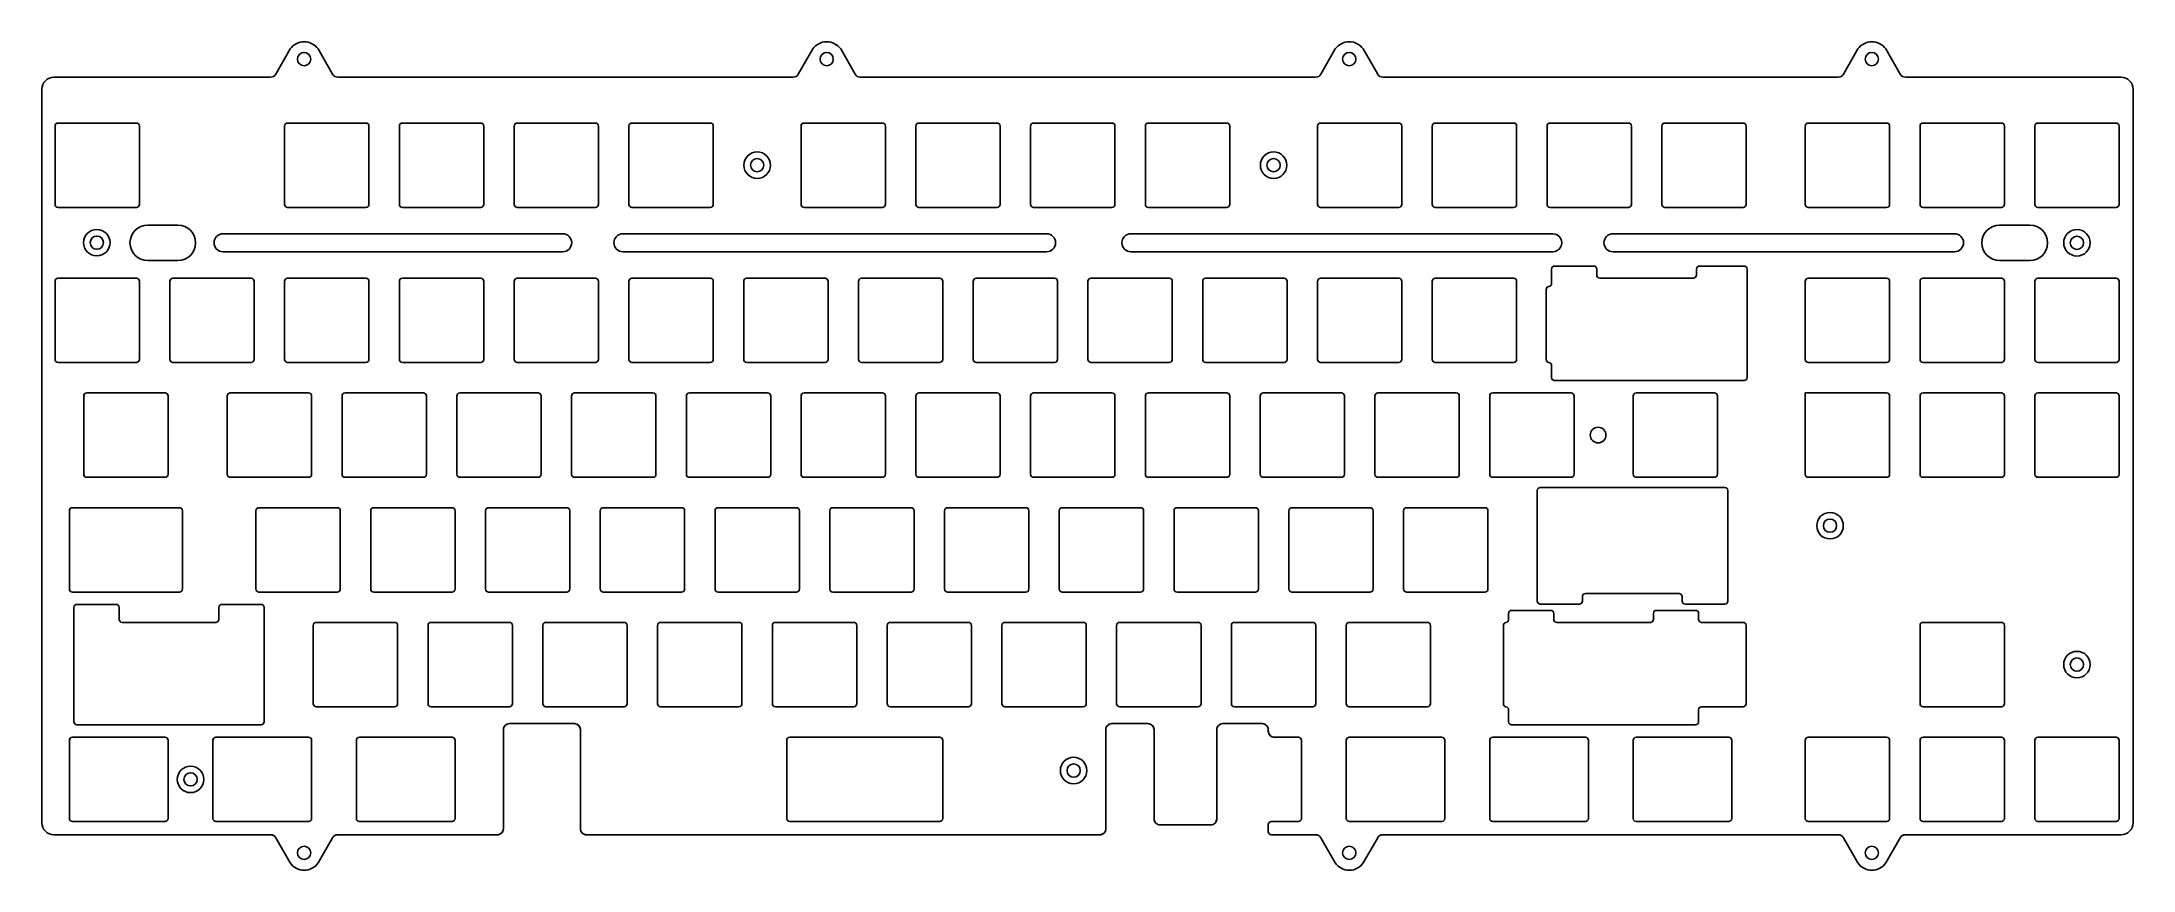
# Model space of a CAD drawing. Header units: millimetres. Extents: x 0 to 347, y -132 to 6.
import ezdxf

# ---------------------------------------------------------------- set-up
doc = ezdxf.new("R2010")
doc.units = ezdxf.units.MM
doc.layers.get('0').update_dxf_attribs({"linetype": 'CONTINUOUS'})

msp = doc.modelspace()

# ---------------------------------------------------------------- linework, layer by layer
for p, q in [((41.38, 4.71, 0), (39, 0.53, 0)), ((48.43, 0.53, 0), (46.04, 4.71, 0)), ((128.13, 4.71, 0), (125.75, 0.53, 0)), ((135.17, 0.53, 0), (132.79, 4.71, 0)), ((214.87, 4.71, 0), (212.49, 0.53, 0)), ((221.92, 0.53, 0), (219.53, 4.71, 0)), ((301.62, 4.71, 0), (299.24, 0.53, 0)), ((308.66, 0.53, 0), (306.28, 4.71, 0)), ((38.13, 0.03, 0), (2.18, 0.03, 0)), ((124.88, 0.03, 0), (49.3, 0.03, 0)), ((211.62, 0.03, 0), (136.04, 0.03, 0)), ((298.37, 0.03, 0), (222.78, 0.03, 0)), ((345.32, 0.03, 0), (309.53, 0.03, 0)), ((0.18, -1.97, 0), (0.18, -123.73, 0)), ((347.32, -123.73, 0), (347.32, -1.97, 0)), ((2.38, -21.08, 0), (2.38, -8.08, 0)), ((2.88, -7.58, 0), (15.88, -7.58, 0)), ((16.38, -8.08, 0), (16.38, -21.08, 0)), ((40.48, -21.08, 0), (40.48, -8.08, 0)), ((40.98, -7.58, 0), (53.98, -7.58, 0)), ((54.48, -8.08, 0), (54.48, -21.08, 0)), ((59.53, -21.08, 0), (59.53, -8.08, 0)), ((60.03, -7.58, 0), (73.03, -7.58, 0)), ((73.53, -8.08, 0), (73.53, -21.08, 0)), ((78.58, -21.08, 0), (78.58, -8.08, 0)), ((79.08, -7.58, 0), (92.08, -7.58, 0)), ((92.58, -8.08, 0), (92.58, -21.08, 0)), ((97.63, -21.08, 0), (97.63, -8.08, 0)), ((98.13, -7.58, 0), (111.13, -7.58, 0)), ((111.63, -8.08, 0), (111.63, -21.08, 0)), ((126.21, -21.08, 0), (126.21, -8.08, 0)), ((126.71, -7.58, 0), (139.71, -7.58, 0)), ((140.21, -8.08, 0), (140.21, -21.08, 0)), ((145.26, -21.08, 0), (145.26, -8.08, 0)), ((145.76, -7.58, 0), (158.76, -7.58, 0)), ((159.26, -8.08, 0), (159.26, -21.08, 0)), ((164.31, -21.08, 0), (164.31, -8.08, 0)), ((164.81, -7.58, 0), (177.81, -7.58, 0)), ((178.31, -8.08, 0), (178.31, -21.08, 0)), ((183.36, -21.08, 0), (183.36, -8.08, 0)), ((183.86, -7.58, 0), (196.86, -7.58, 0)), ((197.36, -8.08, 0), (197.36, -21.08, 0)), ((211.93, -21.08, 0), (211.93, -8.08, 0)), ((212.43, -7.58, 0), (225.43, -7.58, 0)), ((225.93, -8.08, 0), (225.93, -21.08, 0)), ((230.98, -21.08, 0), (230.98, -8.08, 0)), ((231.48, -7.58, 0), (244.48, -7.58, 0)), ((244.98, -8.08, 0), (244.98, -21.08, 0)), ((250.03, -21.08, 0), (250.03, -8.08, 0)), ((250.53, -7.58, 0), (263.53, -7.58, 0)), ((264.03, -8.08, 0), (264.03, -21.08, 0)), ((269.08, -21.08, 0), (269.08, -8.08, 0)), ((269.58, -7.58, 0), (282.58, -7.58, 0)), ((283.08, -8.08, 0), (283.08, -21.08, 0)), ((292.89, -21.08, 0), (292.89, -8.08, 0)), ((293.39, -7.58, 0), (306.39, -7.58, 0)), ((306.89, -8.08, 0), (306.89, -21.08, 0)), ((311.94, -21.08, 0), (311.94, -8.08, 0)), ((312.44, -7.58, 0), (325.44, -7.58, 0)), ((325.94, -8.08, 0), (325.94, -21.08, 0)), ((330.99, -21.08, 0), (330.99, -8.08, 0)), ((331.49, -7.58, 0), (344.49, -7.58, 0)), ((344.99, -8.08, 0), (344.99, -21.08, 0)), ((15.88, -21.58, 0), (2.88, -21.58, 0)), ((53.98, -21.58, 0), (40.98, -21.58, 0)), ((73.03, -21.58, 0), (60.03, -21.58, 0)), ((92.08, -21.58, 0), (79.08, -21.58, 0)), ((111.13, -21.58, 0), (98.13, -21.58, 0)), ((139.71, -21.58, 0), (126.71, -21.58, 0)), ((158.76, -21.58, 0), (145.76, -21.58, 0)), ((177.81, -21.58, 0), (164.81, -21.58, 0)), ((196.86, -21.58, 0), (183.86, -21.58, 0)), ((225.43, -21.58, 0), (212.43, -21.58, 0)), ((244.48, -21.58, 0), (231.48, -21.58, 0)), ((263.53, -21.58, 0), (250.53, -21.58, 0)), ((282.58, -21.58, 0), (269.58, -21.58, 0)), ((306.39, -21.58, 0), (293.39, -21.58, 0)), ((325.44, -21.58, 0), (312.44, -21.58, 0)), ((344.49, -21.58, 0), (331.49, -21.58, 0)), ((180.96, -25.96, 0), (250.98, -25.96, 0)), ((250.98, -28.96, 0), (180.96, -28.96, 0)), ((2.38, -46.83, 0), (2.38, -33.83, 0)), ((2.88, -33.33, 0), (15.88, -33.33, 0)), ((16.38, -33.83, 0), (16.38, -46.83, 0)), ((21.43, -46.83, 0), (21.43, -33.83, 0)), ((21.93, -33.33, 0), (34.93, -33.33, 0)), ((35.43, -33.83, 0), (35.43, -46.83, 0)), ((40.48, -46.83, 0), (40.48, -33.83, 0)), ((40.98, -33.33, 0), (53.98, -33.33, 0)), ((54.48, -33.83, 0), (54.48, -46.83, 0)), ((59.53, -46.83, 0), (59.53, -33.83, 0)), ((60.03, -33.33, 0), (73.03, -33.33, 0)), ((73.53, -33.83, 0), (73.53, -46.83, 0)), ((78.58, -46.83, 0), (78.58, -33.83, 0)), ((79.08, -33.33, 0), (92.08, -33.33, 0)), ((92.58, -33.83, 0), (92.58, -46.83, 0)), ((97.63, -46.83, 0), (97.63, -33.83, 0)), ((98.13, -33.33, 0), (111.13, -33.33, 0)), ((111.63, -33.83, 0), (111.63, -46.83, 0)), ((116.68, -46.83, 0), (116.68, -33.83, 0)), ((117.18, -33.33, 0), (130.18, -33.33, 0)), ((130.68, -33.83, 0), (130.68, -46.83, 0)), ((135.73, -46.83, 0), (135.73, -33.83, 0)), ((136.23, -33.33, 0), (149.23, -33.33, 0)), ((149.73, -33.83, 0), (149.73, -46.83, 0)), ((154.78, -46.83, 0), (154.78, -33.83, 0)), ((155.28, -33.33, 0), (168.28, -33.33, 0)), ((168.78, -33.83, 0), (168.78, -46.83, 0)), ((173.83, -46.83, 0), (173.83, -33.83, 0)), ((174.33, -33.33, 0), (187.33, -33.33, 0)), ((187.83, -33.83, 0), (187.83, -46.83, 0)), ((192.88, -46.83, 0), (192.88, -33.83, 0)), ((193.38, -33.33, 0), (206.38, -33.33, 0)), ((206.88, -33.83, 0), (206.88, -46.83, 0)), ((211.93, -46.83, 0), (211.93, -33.83, 0)), ((212.43, -33.33, 0), (225.43, -33.33, 0)), ((225.93, -33.83, 0), (225.93, -46.83, 0)), ((230.98, -46.83, 0), (230.98, -33.83, 0)), ((231.48, -33.33, 0), (244.48, -33.33, 0)), ((244.98, -33.83, 0), (244.98, -46.83, 0)), ((250.78, -34.21, 0), (250.78, -31.83, 0)), ((251.28, -31.33, 0), (257.78, -31.33, 0)), ((258.28, -31.83, 0), (258.28, -32.83, 0)), ((258.78, -33.33, 0), (274.33, -33.33, 0)), ((274.83, -32.83, 0), (274.83, -31.83, 0)), ((275.33, -31.33, 0), (282.73, -31.33, 0)), ((283.23, -31.83, 0), (283.23, -49.83, 0)), ((292.89, -46.83, 0), (292.89, -33.83, 0)), ((293.39, -33.33, 0), (306.39, -33.33, 0)), ((306.89, -33.83, 0), (306.89, -46.83, 0)), ((311.94, -46.83, 0), (311.94, -33.83, 0)), ((312.44, -33.33, 0), (325.44, -33.33, 0)), ((325.94, -33.83, 0), (325.94, -46.83, 0)), ((330.99, -46.83, 0), (330.99, -33.83, 0)), ((331.49, -33.33, 0), (344.49, -33.33, 0)), ((344.99, -33.83, 0), (344.99, -46.83, 0)), ((249.88, -46.84, 0), (249.88, -35.21, 0)), ((15.88, -47.33, 0), (2.88, -47.33, 0)), ((34.93, -47.33, 0), (21.93, -47.33, 0)), ((53.98, -47.33, 0), (40.98, -47.33, 0)), ((73.03, -47.33, 0), (60.03, -47.33, 0)), ((92.08, -47.33, 0), (79.08, -47.33, 0)), ((111.13, -47.33, 0), (98.13, -47.33, 0)), ((130.18, -47.33, 0), (117.18, -47.33, 0)), ((149.23, -47.33, 0), (136.23, -47.33, 0)), ((168.28, -47.33, 0), (155.28, -47.33, 0)), ((187.33, -47.33, 0), (174.33, -47.33, 0)), ((206.38, -47.33, 0), (193.38, -47.33, 0)), ((225.43, -47.33, 0), (212.43, -47.33, 0)), ((244.48, -47.33, 0), (231.48, -47.33, 0)), ((250.78, -49.83, 0), (250.78, -47.83, 0)), ((306.39, -47.33, 0), (293.39, -47.33, 0)), ((325.44, -47.33, 0), (312.44, -47.33, 0)), ((344.49, -47.33, 0), (331.49, -47.33, 0)), ((282.73, -50.33, 0), (251.28, -50.33, 0)), ((7.14, -65.88, 0), (7.14, -52.88, 0)), ((7.64, -52.38, 0), (20.64, -52.38, 0)), ((21.14, -52.88, 0), (21.14, -65.88, 0)), ((30.96, -65.88, 0), (30.96, -52.88, 0)), ((31.46, -52.38, 0), (44.46, -52.38, 0)), ((44.96, -52.88, 0), (44.96, -65.88, 0)), ((50.01, -65.88, 0), (50.01, -52.88, 0)), ((50.51, -52.38, 0), (63.51, -52.38, 0)), ((64.01, -52.88, 0), (64.01, -65.88, 0)), ((69.06, -65.88, 0), (69.06, -52.88, 0)), ((69.56, -52.38, 0), (82.56, -52.38, 0)), ((83.06, -52.88, 0), (83.06, -65.88, 0)), ((88.11, -65.88, 0), (88.11, -52.88, 0)), ((88.61, -52.38, 0), (101.61, -52.38, 0)), ((102.11, -52.88, 0), (102.11, -65.88, 0)), ((107.16, -65.88, 0), (107.16, -52.88, 0)), ((107.66, -52.38, 0), (120.66, -52.38, 0)), ((121.16, -52.88, 0), (121.16, -65.88, 0)), ((126.21, -65.88, 0), (126.21, -52.88, 0)), ((126.71, -52.38, 0), (139.71, -52.38, 0)), ((140.21, -52.88, 0), (140.21, -65.88, 0)), ((145.26, -65.88, 0), (145.26, -52.88, 0)), ((145.76, -52.38, 0), (158.76, -52.38, 0)), ((159.26, -52.88, 0), (159.26, -65.88, 0)), ((164.31, -65.88, 0), (164.31, -52.88, 0)), ((164.81, -52.38, 0), (177.81, -52.38, 0)), ((178.31, -52.88, 0), (178.31, -65.88, 0)), ((183.36, -65.88, 0), (183.36, -52.88, 0)), ((183.86, -52.38, 0), (196.86, -52.38, 0)), ((197.36, -52.88, 0), (197.36, -65.88, 0)), ((202.41, -65.88, 0), (202.41, -52.88, 0)), ((202.91, -52.38, 0), (215.91, -52.38, 0)), ((216.41, -52.88, 0), (216.41, -65.88, 0)), ((221.46, -65.88, 0), (221.46, -52.88, 0)), ((221.96, -52.38, 0), (234.96, -52.38, 0)), ((235.46, -52.88, 0), (235.46, -65.88, 0)), ((240.51, -65.88, 0), (240.51, -52.88, 0)), ((241.01, -52.38, 0), (254.01, -52.38, 0)), ((254.51, -52.88, 0), (254.51, -65.88, 0)), ((292.89, -65.88, 0), (292.89, -52.38, 0)), ((292.89, -52.38, 0), (306.39, -52.38, 0)), ((306.89, -52.88, 0), (306.89, -65.88, 0)), ((311.94, -65.88, 0), (311.94, -52.88, 0)), ((312.44, -52.38, 0), (325.44, -52.38, 0)), ((325.94, -52.88, 0), (325.94, -65.88, 0)), ((330.99, -65.88, 0), (330.99, -52.88, 0)), ((331.49, -52.38, 0), (344.49, -52.38, 0)), ((344.99, -52.88, 0), (344.99, -65.88, 0)), ((20.64, -66.38, 0), (7.64, -66.38, 0)), ((44.46, -66.38, 0), (31.46, -66.38, 0)), ((63.51, -66.38, 0), (50.51, -66.38, 0)), ((82.56, -66.38, 0), (69.56, -66.38, 0)), ((101.61, -66.38, 0), (88.61, -66.38, 0)), ((120.66, -66.38, 0), (107.66, -66.38, 0)), ((139.71, -66.38, 0), (126.71, -66.38, 0)), ((158.76, -66.38, 0), (145.76, -66.38, 0)), ((177.81, -66.38, 0), (164.81, -66.38, 0)), ((196.86, -66.38, 0), (183.86, -66.38, 0)), ((215.91, -66.38, 0), (202.91, -66.38, 0)), ((234.96, -66.38, 0), (221.96, -66.38, 0)), ((254.01, -66.38, 0), (241.01, -66.38, 0)), ((248.4, -86.93, 0), (248.4, -68.58, 0)), ((248.4, -86.93), (248.4, -68.58)), ((248.9, -68.08, 0), (279.55, -68.08, 0)), ((248.9, -68.08), (279.55, -68.08)), ((280.05, -68.58, 0), (280.05, -86.93, 0)), ((280.05, -68.58), (280.05, -86.93)), ((306.39, -66.38, 0), (293.39, -66.38, 0)), ((325.44, -66.38, 0), (312.44, -66.38, 0)), ((344.49, -66.38, 0), (331.49, -66.38, 0)), ((4.76, -84.93, 0), (4.76, -71.93, 0)), ((5.26, -71.43, 0), (23.02, -71.43, 0)), ((23.52, -71.93, 0), (23.52, -84.93, 0)), ((35.72, -84.93, 0), (35.72, -71.93, 0)), ((36.22, -71.43, 0), (49.22, -71.43, 0)), ((49.72, -71.93, 0), (49.72, -84.93, 0)), ((54.77, -84.93, 0), (54.77, -71.93, 0)), ((55.27, -71.43, 0), (68.27, -71.43, 0)), ((68.77, -71.93, 0), (68.77, -84.93, 0)), ((73.82, -84.93, 0), (73.82, -71.93, 0)), ((74.32, -71.43, 0), (87.32, -71.43, 0)), ((87.82, -71.93, 0), (87.82, -84.93, 0)), ((92.87, -84.93, 0), (92.87, -71.93, 0)), ((93.37, -71.43, 0), (106.37, -71.43, 0)), ((106.87, -71.93, 0), (106.87, -84.93, 0)), ((111.92, -84.93, 0), (111.92, -71.93, 0)), ((112.42, -71.43, 0), (125.42, -71.43, 0)), ((125.92, -71.93, 0), (125.92, -84.93, 0)), ((130.97, -84.93, 0), (130.97, -71.93, 0)), ((131.47, -71.43, 0), (144.47, -71.43, 0)), ((144.97, -71.93, 0), (144.97, -84.93, 0)), ((150.02, -84.93, 0), (150.02, -71.93, 0)), ((150.52, -71.43, 0), (163.52, -71.43, 0)), ((164.02, -71.93, 0), (164.02, -84.93, 0)), ((169.07, -84.93, 0), (169.07, -71.93, 0)), ((169.57, -71.43, 0), (182.57, -71.43, 0)), ((183.07, -71.93, 0), (183.07, -84.93, 0)), ((188.12, -84.93, 0), (188.12, -71.93, 0)), ((188.62, -71.43, 0), (201.62, -71.43, 0)), ((202.12, -71.93, 0), (202.12, -84.93, 0)), ((207.17, -84.93, 0), (207.17, -71.93, 0)), ((207.67, -71.43, 0), (220.67, -71.43, 0)), ((221.17, -71.93, 0), (221.17, -84.93, 0)), ((226.22, -84.93, 0), (226.22, -71.93, 0)), ((226.72, -71.43, 0), (239.72, -71.43, 0)), ((240.22, -71.93, 0), (240.22, -84.93, 0)), ((23.02, -85.43, 0), (5.26, -85.43, 0)), ((49.22, -85.43, 0), (36.22, -85.43, 0)), ((68.27, -85.43, 0), (55.27, -85.43, 0)), ((87.32, -85.43, 0), (74.32, -85.43, 0)), ((106.37, -85.43, 0), (93.37, -85.43, 0)), ((125.42, -85.43, 0), (112.42, -85.43, 0)), ((144.47, -85.43, 0), (131.47, -85.43, 0)), ((163.52, -85.43, 0), (150.52, -85.43, 0)), ((182.57, -85.43, 0), (169.57, -85.43, 0)), ((201.62, -85.43, 0), (188.62, -85.43, 0)), ((220.67, -85.43, 0), (207.67, -85.43, 0)), ((239.72, -85.43, 0), (226.72, -85.43, 0)), ((255.9, -86.18, 0), (255.9, -86.93, 0)), ((255.9, -86.18), (255.9, -86.93)), ((271.95, -85.68, 0), (256.4, -85.68, 0)), ((271.95, -85.68), (256.4, -85.68)), ((272.45, -86.93, 0), (272.45, -86.18, 0)), ((272.45, -86.93), (272.45, -86.18)), ((5.51, -106.98, 0), (5.51, -87.98, 0)), ((6.01, -87.48, 0), (12.51, -87.48, 0)), ((13.01, -87.98, 0), (13.01, -89.98, 0)), ((29.56, -89.98, 0), (29.56, -87.98, 0)), ((30.06, -87.48, 0), (36.56, -87.48, 0)), ((37.06, -87.98, 0), (37.06, -106.98, 0)), ((243.64, -90, 0), (243.64, -88.98, 0)), ((243.64, -90), (243.64, -88.98)), ((244.14, -88.48, 0), (250.64, -88.48, 0)), ((244.14, -88.48), (250.64, -88.48)), ((255.4, -87.43, 0), (248.9, -87.43, 0)), ((255.4, -87.43), (248.9, -87.43)), ((251.14, -88.98, 0), (251.14, -89.98, 0)), ((251.14, -88.98), (251.14, -89.98)), ((267.69, -89.98, 0), (267.69, -88.98, 0)), ((267.69, -89.98), (267.69, -88.98)), ((268.19, -88.48, 0), (274.69, -88.48, 0)), ((268.19, -88.48), (274.69, -88.48)), ((279.55, -87.43, 0), (272.95, -87.43, 0)), ((279.55, -87.43), (272.95, -87.43)), ((275.19, -88.98, 0), (275.19, -89.98, 0)), ((275.19, -88.98), (275.19, -89.98)), ((13.51, -90.48, 0), (29.06, -90.48, 0)), ((45.24, -103.98, 0), (45.24, -90.98, 0)), ((45.74, -90.48, 0), (58.74, -90.48, 0)), ((59.24, -90.98, 0), (59.24, -103.98, 0)), ((64.29, -103.98, 0), (64.29, -90.98, 0)), ((64.79, -90.48, 0), (77.79, -90.48, 0)), ((78.29, -90.98, 0), (78.29, -103.98, 0)), ((83.34, -103.98, 0), (83.34, -90.98, 0)), ((83.84, -90.48, 0), (96.84, -90.48, 0)), ((97.34, -90.98, 0), (97.34, -103.98, 0)), ((102.39, -103.98, 0), (102.39, -90.98, 0)), ((102.89, -90.48, 0), (115.89, -90.48, 0)), ((116.39, -90.98, 0), (116.39, -103.98, 0)), ((121.44, -103.98, 0), (121.44, -90.98, 0)), ((121.94, -90.48, 0), (134.94, -90.48, 0)), ((135.44, -90.98, 0), (135.44, -103.98, 0)), ((140.49, -103.98, 0), (140.49, -90.98, 0)), ((140.99, -90.48, 0), (153.99, -90.48, 0)), ((154.49, -90.98, 0), (154.49, -103.98, 0)), ((159.54, -103.98, 0), (159.54, -90.98, 0)), ((160.04, -90.48, 0), (173.04, -90.48, 0)), ((173.54, -90.98, 0), (173.54, -103.98, 0)), ((178.59, -103.98, 0), (178.59, -90.98, 0)), ((179.09, -90.48, 0), (192.09, -90.48, 0)), ((192.59, -90.98, 0), (192.59, -103.98, 0)), ((197.64, -103.98, 0), (197.64, -90.98, 0)), ((198.14, -90.48, 0), (211.14, -90.48, 0)), ((211.64, -90.98, 0), (211.64, -103.98, 0)), ((216.69, -103.98, 0), (216.69, -90.98, 0)), ((216.69, -103.98), (216.69, -90.98)), ((217.19, -90.48, 0), (230.19, -90.48, 0)), ((217.19, -90.48), (230.19, -90.48)), ((230.69, -90.98, 0), (230.69, -103.98, 0)), ((230.69, -90.98), (230.69, -103.98)), ((242.79, -103.98, 0), (242.79, -90.98, 0)), ((242.79, -103.98), (242.79, -90.98)), ((251.64, -90.48, 0), (267.19, -90.48, 0)), ((251.64, -90.48), (267.19, -90.48)), ((275.69, -90.48, 0), (282.58, -90.48, 0)), ((275.69, -90.48), (282.58, -90.48)), ((283.08, -90.98, 0), (283.08, -103.98, 0)), ((283.08, -90.98), (283.08, -103.98)), ((311.94, -103.98, 0), (311.94, -90.98, 0)), ((312.44, -90.48, 0), (325.44, -90.48, 0)), ((325.94, -90.98, 0), (325.94, -103.98, 0)), ((36.56, -107.48, 0), (6.01, -107.48, 0)), ((58.74, -104.48, 0), (45.74, -104.48, 0)), ((77.79, -104.48, 0), (64.79, -104.48, 0)), ((77.79, -107.28, 0), (88.58, -107.28, 0)), ((96.84, -104.48, 0), (83.84, -104.48, 0)), ((115.89, -104.48, 0), (102.89, -104.48, 0)), ((134.94, -104.48, 0), (121.94, -104.48, 0)), ((153.99, -104.48, 0), (140.99, -104.48, 0)), ((173.04, -104.48, 0), (160.04, -104.48, 0)), ((177.79, -107.28, 0), (183.79, -107.28, 0)), ((192.09, -104.48, 0), (179.09, -104.48, 0)), ((196.21, -107.28, 0), (202.76, -107.28, 0)), ((211.14, -104.48, 0), (198.14, -104.48, 0)), ((230.19, -104.48, 0), (217.19, -104.48, 0)), ((230.19, -104.48), (217.19, -104.48)), ((243.64, -106.98, 0), (243.64, -104.97, 0)), ((243.64, -106.98), (243.64, -104.97)), ((274.69, -107.48, 0), (244.14, -107.48, 0)), ((274.69, -107.48), (244.14, -107.48)), ((275.19, -104.98, 0), (275.19, -106.98, 0)), ((275.19, -104.98), (275.19, -106.98)), ((282.58, -104.48, 0), (275.69, -104.48, 0)), ((282.58, -104.48), (275.69, -104.48)), ((325.44, -104.48, 0), (312.44, -104.48, 0)), ((4.76, -123.03, 0), (4.76, -110.03, 0)), ((5.26, -109.53, 0), (20.64, -109.53, 0)), ((21.14, -110.03, 0), (21.14, -123.03, 0)), ((28.57, -123.03, 0), (28.57, -110.03, 0)), ((29.07, -109.53, 0), (44.46, -109.53, 0)), ((44.96, -110.03, 0), (44.96, -123.03, 0)), ((52.39, -123.03, 0), (52.39, -110.03, 0)), ((52.89, -109.53, 0), (68.27, -109.53, 0)), ((68.77, -110.03, 0), (68.77, -123.03, 0)), ((76.79, -124.73, 0), (76.79, -108.28, 0)), ((89.58, -108.28, 0), (89.58, -124.73, 0)), ((123.82, -123.03, 0), (123.82, -110.03, 0)), ((124.32, -109.53, 0), (149.23, -109.53, 0)), ((149.73, -110.03, 0), (149.73, -123.03, 0)), ((176.79, -124.73, 0), (176.79, -108.28, 0)), ((184.79, -108.28, 0), (184.79, -123.08, 0)), ((195.21, -123.08, 0), (195.21, -108.28, 0)), ((203.76, -108.28, 0), (203.76, -108.53, 0)), ((204.76, -109.53, 0), (208.76, -109.53, 0)), ((209.26, -110.03, 0), (209.26, -123.03, 0)), ((216.69, -123.03, 0), (216.69, -110.03, 0)), ((217.19, -109.53, 0), (232.57, -109.53, 0)), ((233.07, -110.03, 0), (233.07, -123.03, 0)), ((240.51, -123.03, 0), (240.51, -110.03, 0)), ((240.51, -123.03), (240.51, -110.03)), ((241.01, -109.53, 0), (256.39, -109.53, 0)), ((241.01, -109.53), (256.39, -109.53)), ((256.89, -110.03, 0), (256.89, -123.03, 0)), ((256.89, -110.03), (256.89, -123.03)), ((264.32, -123.03, 0), (264.32, -110.03, 0)), ((264.32, -123.03), (264.32, -110.03)), ((264.82, -109.53, 0), (280.2, -109.53, 0)), ((264.82, -109.53), (280.2, -109.53)), ((280.7, -110.03, 0), (280.7, -123.03, 0)), ((280.7, -110.03), (280.7, -123.03)), ((292.89, -123.03, 0), (292.89, -110.03, 0)), ((293.39, -109.53, 0), (306.39, -109.53, 0)), ((306.89, -110.03, 0), (306.89, -123.03, 0)), ((311.94, -123.03, 0), (311.94, -110.03, 0)), ((312.44, -109.53, 0), (325.44, -109.53, 0)), ((325.94, -110.03, 0), (325.94, -123.03, 0)), ((330.99, -123.03, 0), (330.99, -110.03, 0)), ((331.49, -109.53, 0), (344.49, -109.53, 0)), ((344.99, -110.03, 0), (344.99, -123.03, 0)), ((20.64, -123.53, 0), (5.26, -123.53, 0)), ((44.46, -123.53, 0), (29.07, -123.53, 0)), ((68.27, -123.53, 0), (52.89, -123.53, 0)), ((149.23, -123.53, 0), (124.32, -123.53, 0)), ((185.79, -124.08, 0), (194.21, -124.08, 0)), ((203.76, -124.03, 0), (203.76, -125.23, 0)), ((208.76, -123.53, 0), (204.26, -123.53, 0)), ((232.57, -123.53, 0), (217.19, -123.53, 0)), ((256.39, -123.53, 0), (241.01, -123.53, 0)), ((256.39, -123.53), (241.01, -123.53)), ((280.2, -123.53, 0), (264.82, -123.53, 0)), ((280.2, -123.53), (264.82, -123.53)), ((306.39, -123.53, 0), (293.39, -123.53, 0)), ((325.44, -123.53, 0), (312.44, -123.53, 0)), ((344.49, -123.53, 0), (331.49, -123.53, 0)), ((2.18, -125.73, 0), (38.13, -125.73, 0)), ((39, -126.24, 0), (41.38, -130.41, 0)), ((46.04, -130.41, 0), (48.43, -126.24, 0)), ((49.3, -125.73, 0), (75.79, -125.73, 0)), ((90.58, -125.73, 0), (175.79, -125.73, 0)), ((204.26, -125.73, 0), (211.62, -125.73, 0)), ((212.49, -126.24, 0), (214.87, -130.41, 0)), ((219.53, -130.41, 0), (221.92, -126.24, 0)), ((222.78, -125.73, 0), (298.37, -125.73, 0)), ((299.24, -126.24, 0), (301.62, -130.41, 0)), ((306.28, -130.41, 0), (308.66, -126.24, 0)), ((309.53, -125.73, 0), (345.32, -125.73, 0))]:
    msp.add_line(p, q)
for points in [[(298.37, -125.73), (222.78, -125.73, 0.269353), (221.92, -126.24), (219.53, -130.41, -0.511628), (214.87, -130.41), (212.49, -126.24, 0.269353), (211.62, -125.73), (204.26, -125.73, -0.414214), (203.76, -125.23), (203.76, -124.03, -0.414214), (204.26, -123.53), (208.76, -123.53, 0.414214), (209.26, -123.03), (209.26, -110.03, 0.414214), (208.76, -109.53), (204.76, -109.53, -0.414214), (203.76, -108.53), (203.76, -108.28, 0.414214), (202.76, -107.28), (196.21, -107.28, 0.414214), (195.21, -108.28), (195.21, -123.08, -0.414214), (194.21, -124.08), (185.79, -124.08, -0.414214), (184.79, -123.08), (184.79, -108.28, 0.414214), (183.79, -107.28), (177.79, -107.28, 0.414214), (176.79, -108.28), (176.79, -124.73, -0.414214), (175.79, -125.73), (90.58, -125.73, -0.414214), (89.58, -124.73), (89.58, -108.28, 0.414214), (88.58, -107.28), (77.79, -107.28, 0.414214), (76.79, -108.28), (76.79, -124.73, -0.414214), (75.79, -125.73), (49.3, -125.73, 0.269353), (48.43, -126.24), (46.04, -130.41, -0.511628), (41.38, -130.41), (39, -126.24, 0.269353), (38.13, -125.73), (2.18, -125.73, -0.414214), (0.18, -123.73), (0.18, -1.97, -0.414214), (2.18, 0.03), (38.13, 0.03, 0.269353), (39, 0.53), (41.38, 4.71, -0.511628), (46.04, 4.71), (48.43, 0.53, 0.269353), (49.3, 0.03), (124.88, 0.03, 0.269353), (125.75, 0.53), (128.13, 4.71, -0.511628), (132.79, 4.71), (135.17, 0.53, 0.269353), (136.04, 0.03), (211.62, 0.03, 0.269353), (212.49, 0.53), (214.87, 4.71, -0.511628), (219.53, 4.71), (221.92, 0.53, 0.269353), (222.78, 0.03), (298.37, 0.03, 0.269353), (299.24, 0.53), (301.62, 4.71, -0.511628), (306.28, 4.71), (308.66, 0.53, 0.269353), (309.53, 0.03), (345.32, 0.03, -0.414214), (347.32, -1.97), (347.32, -123.73, -0.414214), (345.32, -125.73), (309.53, -125.73, 0.269353), (308.66, -126.24), (306.28, -130.41, -0.511628), (301.62, -130.41), (299.24, -126.24, 0.269353)], [(16.38, -21.08), (16.38, -8.08, 0.414214), (15.88, -7.58), (2.88, -7.58, 0.414214), (2.38, -8.08), (2.38, -21.08, 0.414214), (2.88, -21.58), (15.88, -21.58, 0.414214)], [(54.48, -21.08), (54.48, -8.08, 0.414214), (53.98, -7.58), (40.98, -7.58, 0.414214), (40.48, -8.08), (40.48, -21.08, 0.414214), (40.98, -21.58), (53.98, -21.58, 0.414214)], [(73.53, -21.08), (73.53, -8.08, 0.414214), (73.03, -7.58), (60.03, -7.58, 0.414214), (59.53, -8.08), (59.53, -21.08, 0.414214), (60.03, -21.58), (73.03, -21.58, 0.414214)], [(92.58, -21.08), (92.58, -8.08, 0.414214), (92.08, -7.58), (79.08, -7.58, 0.414214), (78.58, -8.08), (78.58, -21.08, 0.414214), (79.08, -21.58), (92.08, -21.58, 0.414214)], [(111.63, -21.08), (111.63, -8.08, 0.414214), (111.13, -7.58), (98.13, -7.58, 0.414214), (97.63, -8.08), (97.63, -21.08, 0.414214), (98.13, -21.58), (111.13, -21.58, 0.414214)], [(140.21, -21.08), (140.21, -8.08, 0.414214), (139.71, -7.58), (126.71, -7.58, 0.414214), (126.21, -8.08), (126.21, -21.08, 0.414214), (126.71, -21.58), (139.71, -21.58, 0.414214)], [(159.26, -21.08), (159.26, -8.08, 0.414214), (158.76, -7.58), (145.76, -7.58, 0.414214), (145.26, -8.08), (145.26, -21.08, 0.414214), (145.76, -21.58), (158.76, -21.58, 0.414214)], [(178.31, -21.08), (178.31, -8.08, 0.414214), (177.81, -7.58), (164.81, -7.58, 0.414214), (164.31, -8.08), (164.31, -21.08, 0.414214), (164.81, -21.58), (177.81, -21.58, 0.414214)], [(197.36, -21.08), (197.36, -8.08, 0.414214), (196.86, -7.58), (183.86, -7.58, 0.414214), (183.36, -8.08), (183.36, -21.08, 0.414214), (183.86, -21.58), (196.86, -21.58, 0.414214)], [(225.93, -21.08), (225.93, -8.08, 0.414214), (225.43, -7.58), (212.43, -7.58, 0.414214), (211.93, -8.08), (211.93, -21.08, 0.414214), (212.43, -21.58), (225.43, -21.58, 0.414214)], [(244.98, -21.08), (244.98, -8.08, 0.414214), (244.48, -7.58), (231.48, -7.58, 0.414214), (230.98, -8.08), (230.98, -21.08, 0.414214), (231.48, -21.58), (244.48, -21.58, 0.414214)], [(264.03, -21.08), (264.03, -8.08, 0.414214), (263.53, -7.58), (250.53, -7.58, 0.414214), (250.03, -8.08), (250.03, -21.08, 0.414214), (250.53, -21.58), (263.53, -21.58, 0.414214)], [(283.08, -21.08), (283.08, -8.08, 0.414214), (282.58, -7.58), (269.58, -7.58, 0.414214), (269.08, -8.08), (269.08, -21.08, 0.414214), (269.58, -21.58), (282.58, -21.58, 0.414214)], [(306.89, -21.08), (306.89, -8.08, 0.414214), (306.39, -7.58), (293.39, -7.58, 0.414214), (292.89, -8.08), (292.89, -21.08, 0.414214), (293.39, -21.58), (306.39, -21.58, 0.414214)], [(325.94, -21.08), (325.94, -8.08, 0.414214), (325.44, -7.58), (312.44, -7.58, 0.414214), (311.94, -8.08), (311.94, -21.08, 0.414214), (312.44, -21.58), (325.44, -21.58, 0.414214)], [(344.99, -21.08), (344.99, -8.08, 0.414214), (344.49, -7.58), (331.49, -7.58, 0.414214), (330.99, -8.08), (330.99, -21.08, 0.414214), (331.49, -21.58), (344.49, -21.58, 0.414214)], [(22.76, -24.51), (17.76, -24.51, 1), (17.76, -30.41), (22.76, -30.41, 1)], [(22.76, -24.51), (17.76, -24.51, 1), (17.76, -30.41), (22.76, -30.41, 1)], [(86.63, -25.96, -1), (86.63, -28.96), (30.26, -28.96, -1), (30.26, -25.96)], [(86.63, -25.96, -1), (86.63, -28.96), (30.26, -28.96, -1), (30.26, -25.96)], [(166.96, -25.96), (96.63, -25.96, 0.999999), (96.63, -28.96), (166.96, -28.96, 1)], [(166.96, -25.96), (96.63, -25.96, 0.999999), (96.63, -28.96), (166.96, -28.96, 1)], [(180.96, -28.96), (250.98, -28.96, 1.000001), (250.98, -25.96), (180.96, -25.96, 1)], [(260.98, -28.96, -1), (260.98, -25.96), (317.66, -25.96, -1), (317.66, -28.96)], [(260.98, -28.96, -1), (260.98, -25.96), (317.66, -25.96, -1), (317.66, -28.96)], [(330.16, -24.51), (325.16, -24.51, 1), (325.16, -30.41), (330.16, -30.41, 1)], [(330.16, -24.51), (325.16, -24.51, 1), (325.16, -30.41), (330.16, -30.41, 1)], [(2.88, -47.33), (15.88, -47.33, 0.414214), (16.38, -46.83), (16.38, -33.83, 0.414214), (15.88, -33.33), (2.88, -33.33, 0.414214), (2.38, -33.83), (2.38, -46.83, 0.414214)], [(21.43, -33.83), (21.43, -46.83, 0.414214), (21.93, -47.33), (34.93, -47.33, 0.414214), (35.43, -46.83), (35.43, -33.83, 0.414214), (34.93, -33.33), (21.93, -33.33, 0.414214)], [(40.48, -33.83), (40.48, -46.83, 0.414214), (40.98, -47.33), (53.98, -47.33, 0.414214), (54.48, -46.83), (54.48, -33.83, 0.414214), (53.98, -33.33), (40.98, -33.33, 0.414214)], [(59.53, -33.83), (59.53, -46.83, 0.414214), (60.03, -47.33), (73.03, -47.33, 0.414214), (73.53, -46.83), (73.53, -33.83, 0.414214), (73.03, -33.33), (60.03, -33.33, 0.414214)], [(78.58, -33.83), (78.58, -46.83, 0.414214), (79.08, -47.33), (92.08, -47.33, 0.414214), (92.58, -46.83), (92.58, -33.83, 0.414214), (92.08, -33.33), (79.08, -33.33, 0.414214)], [(97.63, -33.83), (97.63, -46.83, 0.414214), (98.13, -47.33), (111.13, -47.33, 0.414214), (111.63, -46.83), (111.63, -33.83, 0.414214), (111.13, -33.33), (98.13, -33.33, 0.414214)], [(116.68, -33.83), (116.68, -46.83, 0.414214), (117.18, -47.33), (130.18, -47.33, 0.414214), (130.68, -46.83), (130.68, -33.83, 0.414214), (130.18, -33.33), (117.18, -33.33, 0.414214)], [(135.73, -33.83), (135.73, -46.83, 0.414214), (136.23, -47.33), (149.23, -47.33, 0.414214), (149.73, -46.83), (149.73, -33.83, 0.414214), (149.23, -33.33), (136.23, -33.33, 0.414214)], [(154.78, -33.83), (154.78, -46.83, 0.414214), (155.28, -47.33), (168.28, -47.33, 0.414214), (168.78, -46.83), (168.78, -33.83, 0.414214), (168.28, -33.33), (155.28, -33.33, 0.414214)], [(173.83, -33.83), (173.83, -46.83, 0.414214), (174.33, -47.33), (187.33, -47.33, 0.414214), (187.83, -46.83), (187.83, -33.83, 0.414214), (187.33, -33.33), (174.33, -33.33, 0.414214)], [(192.88, -33.83), (192.88, -46.83, 0.414214), (193.38, -47.33), (206.38, -47.33, 0.414214), (206.88, -46.83), (206.88, -33.83, 0.414214), (206.38, -33.33), (193.38, -33.33, 0.414214)], [(211.93, -33.83), (211.93, -46.83, 0.414214), (212.43, -47.33), (225.43, -47.33, 0.414214), (225.93, -46.83), (225.93, -33.83, 0.414214), (225.43, -33.33), (212.43, -33.33, 0.414214)], [(230.98, -33.83), (230.98, -46.83, 0.414214), (231.48, -47.33), (244.48, -47.33, 0.414214), (244.98, -46.83), (244.98, -33.83, 0.414214), (244.48, -33.33), (231.48, -33.33, 0.414214)], [(250.78, -34.21, -0.385337), (250.33, -34.71, 0.385337), (249.88, -35.21), (249.88, -46.84, 0.385337), (250.33, -47.34, -0.385337), (250.78, -47.83), (250.78, -49.83, 0.414214), (251.28, -50.33), (282.73, -50.33, 0.414214), (283.23, -49.83), (283.23, -31.83, 0.414214), (282.73, -31.33), (275.33, -31.33, 0.414214), (274.83, -31.83), (274.83, -32.83, -0.414214), (274.33, -33.33), (258.78, -33.33, -0.414214), (258.28, -32.83), (258.28, -31.83, 0.414214), (257.78, -31.33), (251.28, -31.33, 0.414214), (250.78, -31.83)], [(293.39, -47.33), (306.39, -47.33, 0.414214), (306.89, -46.83), (306.89, -33.83, 0.414214), (306.39, -33.33), (293.39, -33.33, 0.414214), (292.89, -33.83), (292.89, -46.83, 0.414214)], [(311.94, -33.83), (311.94, -46.83, 0.414214), (312.44, -47.33), (325.44, -47.33, 0.414214), (325.94, -46.83), (325.94, -33.83, 0.414214), (325.44, -33.33), (312.44, -33.33, 0.414214)], [(331.49, -47.33), (344.49, -47.33, 0.414214), (344.99, -46.83), (344.99, -33.83, 0.414214), (344.49, -33.33), (331.49, -33.33, 0.414214), (330.99, -33.83), (330.99, -46.83, 0.414214)], [(7.64, -66.38), (20.64, -66.38, 0.414214), (21.14, -65.88), (21.14, -52.88, 0.414214), (20.64, -52.38), (7.64, -52.38, 0.414214), (7.14, -52.88), (7.14, -65.88, 0.414214)], [(30.96, -52.88), (30.96, -65.88, 0.414214), (31.46, -66.38), (44.46, -66.38, 0.414214), (44.96, -65.88), (44.96, -52.88, 0.414214), (44.46, -52.38), (31.46, -52.38, 0.414214)], [(50.01, -52.88), (50.01, -65.88, 0.414214), (50.51, -66.38), (63.51, -66.38, 0.414214), (64.01, -65.88), (64.01, -52.88, 0.414214), (63.51, -52.38), (50.51, -52.38, 0.414214)], [(69.06, -52.88), (69.06, -65.88, 0.414214), (69.56, -66.38), (82.56, -66.38, 0.414214), (83.06, -65.88), (83.06, -52.88, 0.414214), (82.56, -52.38), (69.56, -52.38, 0.414214)], [(88.11, -52.88), (88.11, -65.88, 0.414214), (88.61, -66.38), (101.61, -66.38, 0.414214), (102.11, -65.88), (102.11, -52.88, 0.414214), (101.61, -52.38), (88.61, -52.38, 0.414214)], [(107.16, -52.88), (107.16, -65.88, 0.414214), (107.66, -66.38), (120.66, -66.38, 0.414214), (121.16, -65.88), (121.16, -52.88, 0.414214), (120.66, -52.38), (107.66, -52.38, 0.414214)], [(126.21, -52.88), (126.21, -65.88, 0.414214), (126.71, -66.38), (139.71, -66.38, 0.414214), (140.21, -65.88), (140.21, -52.88, 0.414214), (139.71, -52.38), (126.71, -52.38, 0.414214)], [(145.26, -52.88), (145.26, -65.88, 0.414214), (145.76, -66.38), (158.76, -66.38, 0.414214), (159.26, -65.88), (159.26, -52.88, 0.414214), (158.76, -52.38), (145.76, -52.38, 0.414214)], [(164.31, -52.88), (164.31, -65.88, 0.414214), (164.81, -66.38), (177.81, -66.38, 0.414214), (178.31, -65.88), (178.31, -52.88, 0.414214), (177.81, -52.38), (164.81, -52.38, 0.414214)], [(183.36, -52.88), (183.36, -65.88, 0.414214), (183.86, -66.38), (196.86, -66.38, 0.414214), (197.36, -65.88), (197.36, -52.88, 0.414214), (196.86, -52.38), (183.86, -52.38, 0.414214)], [(202.41, -52.88), (202.41, -65.88, 0.414214), (202.91, -66.38), (215.91, -66.38, 0.414214), (216.41, -65.88), (216.41, -52.88, 0.414214), (215.91, -52.38), (202.91, -52.38, 0.414214)], [(221.46, -52.88), (221.46, -65.88, 0.414214), (221.96, -66.38), (234.96, -66.38, 0.414214), (235.46, -65.88), (235.46, -52.88, 0.414214), (234.96, -52.38), (221.96, -52.38, 0.414214)], [(241.01, -66.38), (254.01, -66.38, 0.414214), (254.51, -65.88), (254.51, -52.88, 0.414214), (254.01, -52.38), (241.01, -52.38, 0.414214), (240.51, -52.88), (240.51, -65.88, 0.414214)], [(264.32, -52.88), (264.32, -65.88, 0.414214), (264.82, -66.38), (277.82, -66.38, 0.414214), (278.32, -65.88), (278.32, -52.88, 0.414214), (277.82, -52.38), (264.82, -52.38, 0.414214)], [(264.32, -52.88), (264.32, -65.88, 0.414214), (264.82, -66.38), (277.82, -66.38, 0.414214), (278.32, -65.88), (278.32, -52.88, 0.414214), (277.82, -52.38), (264.82, -52.38, 0.414214)], [(292.89, -52.38), (292.89, -65.88, 0.414214), (293.39, -66.38), (306.39, -66.38, 0.414214), (306.89, -65.88), (306.89, -52.88, 0.414214), (306.39, -52.38)], [(311.94, -52.88), (311.94, -65.88, 0.414214), (312.44, -66.38), (325.44, -66.38, 0.414214), (325.94, -65.88), (325.94, -52.88, 0.414214), (325.44, -52.38), (312.44, -52.38, 0.414214)], [(330.99, -52.88), (330.99, -65.88, 0.414214), (331.49, -66.38), (344.49, -66.38, 0.414214), (344.99, -65.88), (344.99, -52.88, 0.414214), (344.49, -52.38), (331.49, -52.38, 0.414214)], [(23.02, -71.43), (5.26, -71.43, 0.414214), (4.76, -71.93), (4.76, -84.93, 0.414214), (5.26, -85.43), (23.02, -85.43, 0.414214), (23.52, -84.93), (23.52, -71.93, 0.414214)], [(49.72, -84.93), (49.72, -71.93, 0.414214), (49.22, -71.43), (36.22, -71.43, 0.414214), (35.72, -71.93), (35.72, -84.93, 0.414214), (36.22, -85.43), (49.22, -85.43, 0.414214)], [(68.77, -84.93), (68.77, -71.93, 0.414214), (68.27, -71.43), (55.27, -71.43, 0.414214), (54.77, -71.93), (54.77, -84.93, 0.414214), (55.27, -85.43), (68.27, -85.43, 0.414214)], [(87.82, -84.93), (87.82, -71.93, 0.414214), (87.32, -71.43), (74.32, -71.43, 0.414214), (73.82, -71.93), (73.82, -84.93, 0.414214), (74.32, -85.43), (87.32, -85.43, 0.414214)], [(106.87, -84.93), (106.87, -71.93, 0.414214), (106.37, -71.43), (93.37, -71.43, 0.414214), (92.87, -71.93), (92.87, -84.93, 0.414214), (93.37, -85.43), (106.37, -85.43, 0.414214)], [(125.92, -84.93), (125.92, -71.93, 0.414214), (125.42, -71.43), (112.42, -71.43, 0.414214), (111.92, -71.93), (111.92, -84.93, 0.414214), (112.42, -85.43), (125.42, -85.43, 0.414214)], [(144.97, -84.93), (144.97, -71.93, 0.414214), (144.47, -71.43), (131.47, -71.43, 0.414214), (130.97, -71.93), (130.97, -84.93, 0.414214), (131.47, -85.43), (144.47, -85.43, 0.414214)], [(164.02, -84.93), (164.02, -71.93, 0.414214), (163.52, -71.43), (150.52, -71.43, 0.414214), (150.02, -71.93), (150.02, -84.93, 0.414214), (150.52, -85.43), (163.52, -85.43, 0.414214)], [(183.07, -84.93), (183.07, -71.93, 0.414214), (182.57, -71.43), (169.57, -71.43, 0.414214), (169.07, -71.93), (169.07, -84.93, 0.414214), (169.57, -85.43), (182.57, -85.43, 0.414214)], [(202.12, -84.93), (202.12, -71.93, 0.414214), (201.62, -71.43), (188.62, -71.43, 0.414214), (188.12, -71.93), (188.12, -84.93, 0.414214), (188.62, -85.43), (201.62, -85.43, 0.414214)], [(221.17, -84.93), (221.17, -71.93, 0.414214), (220.67, -71.43), (207.67, -71.43, 0.414214), (207.17, -71.93), (207.17, -84.93, 0.414214), (207.67, -85.43), (220.67, -85.43, 0.414214)], [(239.72, -71.43), (226.72, -71.43, 0.414214), (226.22, -71.93), (226.22, -84.93, 0.414214), (226.72, -85.43), (239.72, -85.43, 0.414214), (240.22, -84.93), (240.22, -71.93, 0.414214)], [(29.56, -89.98, -0.414214), (29.06, -90.48), (13.51, -90.48, -0.414214), (13.01, -89.98), (13.01, -87.98, 0.414214), (12.51, -87.48), (6.01, -87.48, 0.414214), (5.51, -87.98), (5.51, -106.98, 0.414214), (6.01, -107.48), (36.56, -107.48, 0.414214), (37.06, -106.98), (37.06, -87.98, 0.414214), (36.56, -87.48), (30.06, -87.48, 0.414214), (29.56, -87.98)], [(45.74, -104.48), (58.74, -104.48, 0.414214), (59.24, -103.98), (59.24, -90.98, 0.414214), (58.74, -90.48), (45.74, -90.48, 0.414214), (45.24, -90.98), (45.24, -103.98, 0.414214)], [(64.29, -90.98), (64.29, -103.98, 0.414214), (64.79, -104.48), (77.79, -104.48, 0.414214), (78.29, -103.98), (78.29, -90.98, 0.414214), (77.79, -90.48), (64.79, -90.48, 0.414214)], [(83.34, -90.98), (83.34, -103.98, 0.414214), (83.84, -104.48), (96.84, -104.48, 0.414214), (97.34, -103.98), (97.34, -90.98, 0.414214), (96.84, -90.48), (83.84, -90.48, 0.414214)], [(102.39, -90.98), (102.39, -103.98, 0.414214), (102.89, -104.48), (115.89, -104.48, 0.414214), (116.39, -103.98), (116.39, -90.98, 0.414214), (115.89, -90.48), (102.89, -90.48, 0.414214)], [(121.44, -90.98), (121.44, -103.98, 0.414214), (121.94, -104.48), (134.94, -104.48, 0.414214), (135.44, -103.98), (135.44, -90.98, 0.414214), (134.94, -90.48), (121.94, -90.48, 0.414214)], [(140.49, -90.98), (140.49, -103.98, 0.414214), (140.99, -104.48), (153.99, -104.48, 0.414214), (154.49, -103.98), (154.49, -90.98, 0.414214), (153.99, -90.48), (140.99, -90.48, 0.414214)], [(159.54, -90.98), (159.54, -103.98, 0.414214), (160.04, -104.48), (173.04, -104.48, 0.414214), (173.54, -103.98), (173.54, -90.98, 0.414214), (173.04, -90.48), (160.04, -90.48, 0.414214)], [(178.59, -90.98), (178.59, -103.98, 0.414214), (179.09, -104.48), (192.09, -104.48, 0.414214), (192.59, -103.98), (192.59, -90.98, 0.414214), (192.09, -90.48), (179.09, -90.48, 0.414214)], [(211.64, -103.98), (211.64, -90.98, 0.414214), (211.14, -90.48), (198.14, -90.48, 0.414214), (197.64, -90.98), (197.64, -103.98, 0.414214), (198.14, -104.48), (211.14, -104.48, 0.414214)], [(325.94, -103.98), (325.94, -90.98, 0.414214), (325.44, -90.48), (312.44, -90.48, 0.414214), (311.94, -90.98), (311.94, -103.98, 0.414214), (312.44, -104.48), (325.44, -104.48, 0.414214)], [(21.14, -123.03), (21.14, -110.03, 0.414214), (20.64, -109.53), (5.26, -109.53, 0.414214), (4.76, -110.03), (4.76, -123.03, 0.414214), (5.26, -123.53), (20.64, -123.53, 0.414214)], [(29.07, -123.53), (44.46, -123.53, 0.414214), (44.96, -123.03), (44.96, -110.03, 0.414214), (44.46, -109.53), (29.07, -109.53, 0.414214), (28.57, -110.03), (28.57, -123.03, 0.414214)], [(52.39, -110.03), (52.39, -123.03, 0.414214), (52.89, -123.53), (68.27, -123.53, 0.414214), (68.77, -123.03), (68.77, -110.03, 0.414214), (68.27, -109.53), (52.89, -109.53, 0.414214)], [(124.32, -123.53), (149.23, -123.53, 0.414214), (149.73, -123.03), (149.73, -110.03, 0.414214), (149.23, -109.53), (124.32, -109.53, 0.414214), (123.82, -110.03), (123.82, -123.03, 0.414214)], [(216.69, -110.03), (216.69, -123.03, 0.414214), (217.19, -123.53), (232.57, -123.53, 0.414214), (233.07, -123.03), (233.07, -110.03, 0.414214), (232.57, -109.53), (217.19, -109.53, 0.414214)], [(306.89, -123.03), (306.89, -110.03, 0.414214), (306.39, -109.53), (293.39, -109.53, 0.414214), (292.89, -110.03), (292.89, -123.03, 0.414214), (293.39, -123.53), (306.39, -123.53, 0.414214)], [(325.94, -123.03), (325.94, -110.03, 0.414214), (325.44, -109.53), (312.44, -109.53, 0.414214), (311.94, -110.03), (311.94, -123.03, 0.414214), (312.44, -123.53), (325.44, -123.53, 0.414214)], [(330.99, -110.03), (330.99, -123.03, 0.414214), (331.49, -123.53), (344.49, -123.53, 0.414214), (344.99, -123.03), (344.99, -110.03, 0.414214), (344.49, -109.53), (331.49, -109.53, 0.414214)]]:
    msp.add_lwpolyline(points, format="xyb", close=True)
for centre, radius in [((43.71, 3.03, 0), 1.1), ((43.71, 3.03), 1.1), ((130.46, 3.03, 0), 1.1), ((130.46, 3.03), 1.1), ((217.2, 3.03), 1.1), ((303.95, 3.03), 1.1), ((118.92, -14.58, 0), 2.2), ((118.92, -14.58), 2.2), ((118.92, -14.58), 1.1), ((204.64, -14.58, 0), 2.2), ((204.64, -14.58), 2.2), ((204.64, -14.58), 1.1), ((9.3, -27.44, 0), 2.2), ((9.3, -27.44), 2.2), ((9.3, -27.44), 1.1), ((337.99, -27.46, 0), 2.2), ((337.99, -27.46), 2.2), ((337.99, -27.46), 1.1), ((258.51, -59.38, 0), 1.3), ((258.51, -59.38), 1.3), ((297, -74.42, 0), 2.2), ((297, -74.42), 2.2), ((297, -74.42), 1.1), ((337.99, -97.48, 0), 2.2), ((337.99, -97.48), 2.2), ((337.99, -97.48), 1.1), ((24.87, -116.53, 0), 2.2), ((24.87, -116.53), 2.2), ((171.45, -115.07, 0), 2.2), ((171.45, -115.07), 2.2), ((171.45, -115.07), 1.1), ((24.87, -116.53), 1.1), ((43.71, -128.73), 1.1), ((217.2, -128.73), 1.1), ((303.95, -128.73), 1.1)]:
    msp.add_circle(centre, radius)
at = {"extrusion": (5.66366e-08, 4.08609e-08, 1)}
for centre in [(43.71, 3.03, 0), (130.46, 3.03, 0)]:
    msp.add_arc(centre, 2.87, 35.8089, 144.1911, dxfattribs=at)
at = {"extrusion": (1.18987e-22, 5.71594e-08, 1)}
msp.add_arc((2.18, -1.97, 0), 2, 90, 180, dxfattribs=at)
for centre, radius, start, end in [((38.13, 1.03, 0), 1, 270, 330.3), ((49.3, 1.03, 0), 1, 209.7, 270), ((124.88, 1.03, 0), 1, 270, 330.3), ((136.04, 1.03, 0), 1, 209.7, 270), ((211.62, 1.03, 0), 1, 270, 330.3), ((222.78, 1.03, 0), 1, 209.7, 270), ((298.37, 1.03, 0), 1, 270, 330.3), ((309.53, 1.03, 0), 1, 209.7, 270), ((2.88, -8.08, 0), 0.5, 90, 180), ((40.98, -8.08, 0), 0.5, 90, 180), ((60.03, -8.08, 0), 0.5, 90, 180), ((79.08, -8.08, 0), 0.5, 90, 180), ((98.13, -8.08, 0), 0.5, 90, 180), ((126.71, -8.08, 0), 0.5, 90, 180), ((145.76, -8.08, 0), 0.5, 90, 180), ((164.81, -8.08, 0), 0.5, 90, 180), ((183.86, -8.08, 0), 0.5, 90, 180), ((212.43, -8.08, 0), 0.5, 90, 180), ((231.48, -8.08, 0), 0.5, 90, 180), ((250.53, -8.08, 0), 0.5, 90, 180), ((269.58, -8.08, 0), 0.5, 90, 180), ((293.39, -8.08, 0), 0.5, 90, 180), ((312.44, -8.08, 0), 0.5, 90, 180), ((331.49, -8.08, 0), 0.5, 90, 180), ((2.88, -21.08, 0), 0.5, 180, 270), ((15.88, -21.08, 0), 0.5, -90, 0), ((40.98, -21.08, 0), 0.5, 180, 270), ((53.98, -21.08, 0), 0.5, -90, 0), ((60.03, -21.08, 0), 0.5, 180, 270), ((73.03, -21.08, 0), 0.5, -90, 0), ((79.08, -21.08, 0), 0.5, 180, 270), ((92.08, -21.08, 0), 0.5, -90, 0), ((98.13, -21.08, 0), 0.5, 180, 270), ((111.13, -21.08, 0), 0.5, -90, 0), ((126.71, -21.08, 0), 0.5, 180, 270), ((139.71, -21.08, 0), 0.5, -90, 0), ((145.76, -21.08, 0), 0.5, 180, 270), ((158.76, -21.08, 0), 0.5, -90, 0), ((164.81, -21.08, 0), 0.5, 180, 270), ((177.81, -21.08, 0), 0.5, -90, 0), ((183.86, -21.08, 0), 0.5, 180, 270), ((196.86, -21.08, 0), 0.5, -90, 0), ((212.43, -21.08, 0), 0.5, 180, 270), ((225.43, -21.08, 0), 0.5, -90, 0), ((231.48, -21.08, 0), 0.5, 180, 270), ((244.48, -21.08, 0), 0.5, -90, 0), ((250.53, -21.08, 0), 0.5, 180, 270), ((263.53, -21.08, 0), 0.5, -90, 0), ((269.58, -21.08, 0), 0.5, 180, 270), ((282.58, -21.08, 0), 0.5, -90, 0), ((293.39, -21.08, 0), 0.5, 180, 270), ((306.39, -21.08, 0), 0.5, -90, 0), ((312.44, -21.08, 0), 0.5, 180, 270), ((325.44, -21.08, 0), 0.5, -90, 0), ((331.49, -21.08, 0), 0.5, 180, 270), ((344.49, -21.08, 0), 0.5, -90, 0), ((180.96, -27.46, 0), 1.5, 90, 270), ((2.88, -33.83, 0), 0.5, 90, 180), ((15.88, -33.83, 0), 0.5, 0, 90), ((21.93, -33.83, 0), 0.5, 90, 180), ((34.93, -33.83, 0), 0.5, 0, 90), ((40.98, -33.83, 0), 0.5, 90, 180), ((53.98, -33.83, 0), 0.5, 0, 90), ((60.03, -33.83, 0), 0.5, 90, 180), ((73.03, -33.83, 0), 0.5, 0, 90), ((79.08, -33.83, 0), 0.5, 90, 180), ((92.08, -33.83, 0), 0.5, 0, 90), ((98.13, -33.83, 0), 0.5, 90, 180), ((111.13, -33.83, 0), 0.5, 0, 90), ((117.18, -33.83, 0), 0.5, 90, 180), ((130.18, -33.83, 0), 0.5, 0, 90), ((136.23, -33.83, 0), 0.5, 90, 180), ((149.23, -33.83, 0), 0.5, 0, 90), ((155.28, -33.83, 0), 0.5, 90, 180), ((168.28, -33.83, 0), 0.5, 0, 90), ((174.33, -33.83, 0), 0.5, 90, 180), ((187.33, -33.83, 0), 0.5, 0, 90), ((193.38, -33.83, 0), 0.5, 90, 180), ((206.38, -33.83, 0), 0.5, 0, 90), ((212.43, -33.83, 0), 0.5, 90, 180), ((225.43, -33.83, 0), 0.5, 0, 90), ((231.48, -33.83, 0), 0.5, 90, 180), ((244.48, -33.83, 0), 0.5, 0, 90), ((250.38, -35.21, 0), 0.5, 95.706, 180), ((251.28, -31.83, 0), 0.5, 90, 180), ((257.78, -31.83, 0), 0.5, 0, 90), ((258.78, -32.83, 0), 0.5, 180, 270), ((274.33, -32.83, 0), 0.5, -90, 0), ((275.33, -31.83, 0), 0.5, 90, 180), ((282.73, -31.83, 0), 0.5, 0, 90), ((293.39, -33.83, 0), 0.5, 90, 180), ((306.39, -33.83, 0), 0.5, 0, 90), ((312.44, -33.83, 0), 0.5, 90, 180), ((325.44, -33.83, 0), 0.5, 0, 90), ((331.49, -33.83, 0), 0.5, 90, 180), ((344.49, -33.83, 0), 0.5, 0, 90), ((2.88, -46.83, 0), 0.5, 180, 270), ((34.93, -46.83, 0), 0.5, -90, 0), ((53.98, -46.83, 0), 0.5, -90, 0), ((73.03, -46.83, 0), 0.5, -90, 0), ((92.08, -46.83, 0), 0.5, -90, 0), ((111.13, -46.83, 0), 0.5, -90, 0), ((130.18, -46.83, 0), 0.5, -90, 0), ((149.23, -46.83, 0), 0.5, -90, 0), ((168.28, -46.83, 0), 0.5, -90, 0), ((187.33, -46.83, 0), 0.5, -90, 0), ((206.38, -46.83, 0), 0.5, -90, 0), ((225.43, -46.83, 0), 0.5, -90, 0), ((244.48, -46.83, 0), 0.5, -90, 0), ((250.28, -47.83, 0), 0.5, 0, 84.294), ((293.39, -46.83, 0), 0.5, 180, 270), ((306.39, -46.83, 0), 0.5, -90, 0), ((325.44, -46.83, 0), 0.5, -90, 0), ((331.49, -46.83, 0), 0.5, 180, 270), ((344.49, -46.83, 0), 0.5, -90, 0), ((251.28, -49.83, 0), 0.5, 180, 270), ((282.73, -49.83, 0), 0.5, -90, 0), ((7.64, -52.88, 0), 0.5, 90, 180), ((20.64, -52.88, 0), 0.5, 0, 90), ((31.46, -52.88, 0), 0.5, 90, 180), ((44.46, -52.88, 0), 0.5, 0, 90), ((50.51, -52.88, 0), 0.5, 90, 180), ((63.51, -52.88, 0), 0.5, 0, 90), ((69.56, -52.88, 0), 0.5, 90, 180), ((82.56, -52.88, 0), 0.5, 0, 90), ((88.61, -52.88, 0), 0.5, 90, 180), ((101.61, -52.88, 0), 0.5, 0, 90), ((107.66, -52.88, 0), 0.5, 90, 180), ((120.66, -52.88, 0), 0.5, 0, 90), ((126.71, -52.88, 0), 0.5, 90, 180), ((139.71, -52.88, 0), 0.5, 0, 90), ((145.76, -52.88, 0), 0.5, 90, 180), ((158.76, -52.88, 0), 0.5, 0, 90), ((164.81, -52.88, 0), 0.5, 90, 180), ((177.81, -52.88, 0), 0.5, 0, 90), ((183.86, -52.88, 0), 0.5, 90, 180), ((196.86, -52.88, 0), 0.5, 0, 90), ((202.91, -52.88, 0), 0.5, 90, 180), ((215.91, -52.88, 0), 0.5, 0, 90), ((221.96, -52.88, 0), 0.5, 90, 180), ((234.96, -52.88, 0), 0.5, 0, 90), ((241.01, -52.88, 0), 0.5, 90, 180), ((254.01, -52.88, 0), 0.5, 0, 90), ((306.39, -52.88, 0), 0.5, 0, 90), ((312.44, -52.88, 0), 0.5, 90, 180), ((325.44, -52.88, 0), 0.5, 0, 90), ((331.49, -52.88, 0), 0.5, 90, 180), ((344.49, -52.88, 0), 0.5, 0, 90), ((7.64, -65.88, 0), 0.5, 180, 270), ((44.46, -65.88, 0), 0.5, -90, 0), ((63.51, -65.88, 0), 0.5, -90, 0), ((82.56, -65.88, 0), 0.5, -90, 0), ((101.61, -65.88, 0), 0.5, -90, 0), ((120.66, -65.88, 0), 0.5, -90, 0), ((139.71, -65.88, 0), 0.5, -90, 0), ((158.76, -65.88, 0), 0.5, -90, 0), ((177.81, -65.88, 0), 0.5, -90, 0), ((196.86, -65.88, 0), 0.5, -90, 0), ((215.91, -65.88, 0), 0.5, 270, 360), ((234.96, -65.88, 0), 0.5, -90, 0), ((241.01, -65.88, 0), 0.5, 180, 270), ((254.01, -65.88, 0), 0.5, -90, 0), ((306.39, -65.88, 0), 0.5, -90, 0), ((325.44, -65.88, 0), 0.5, -90, 0), ((344.49, -65.88, 0), 0.5, -90, 0), ((248.9, -68.58, 0), 0.5, 90, 180), ((248.9, -68.58), 0.5, 90, 180), ((279.55, -68.58, 0), 0.5, 0, 90), ((279.55, -68.58), 0.5, 0, 90), ((23.02, -71.93, 0), 0.5, 0, 90), ((36.22, -71.93, 0), 0.5, 90, 180), ((55.27, -71.93, 0), 0.5, 90, 180), ((74.32, -71.93, 0), 0.5, 90, 180), ((93.37, -71.93, 0), 0.5, 90, 180), ((112.42, -71.93, 0), 0.5, 90, 180), ((131.47, -71.93, 0), 0.5, 90, 180), ((150.52, -71.93, 0), 0.5, 90, 180), ((169.57, -71.93, 0), 0.5, 90, 180), ((188.62, -71.93, 0), 0.5, 90, 180), ((207.67, -71.93, 0), 0.5, 90, 180), ((239.72, -71.93, 0), 0.5, 0, 90), ((5.26, -84.93, 0), 0.5, 180, 270), ((23.02, -84.93, 0), 0.5, -90, 0), ((36.22, -84.93, 0), 0.5, 180, 270), ((49.22, -84.93, 0), 0.5, -90, 0), ((55.27, -84.93, 0), 0.5, 180, 270), ((68.27, -84.93, 0), 0.5, -90, 0), ((74.32, -84.93, 0), 0.5, 180, 270), ((87.32, -84.93, 0), 0.5, -90, 0), ((93.37, -84.93, 0), 0.5, 180, 270), ((106.37, -84.93, 0), 0.5, -90, 0), ((112.42, -84.93, 0), 0.5, 180, 270), ((125.42, -84.93, 0), 0.5, -90, 0), ((131.47, -84.93, 0), 0.5, 180, 270), ((144.47, -84.93, 0), 0.5, -90, 0), ((150.52, -84.93, 0), 0.5, 180, 270), ((163.52, -84.93, 0), 0.5, -90, 0), ((169.57, -84.93, 0), 0.5, 180, 270), ((182.57, -84.93, 0), 0.5, -90, 0), ((188.62, -84.93, 0), 0.5, 180, 270), ((201.62, -84.93, 0), 0.5, -90, 0), ((207.67, -84.93, 0), 0.5, 180, 270), ((220.67, -84.93, 0), 0.5, -90, 0), ((226.72, -84.93, 0), 0.5, 180, 270), ((239.72, -84.93, 0), 0.5, -90, 0), ((256.4, -86.18), 0.5, 90, 180), ((271.95, -86.18, 0), 0.5, 0, 90), ((271.95, -86.18), 0.5, 0, 90), ((6.01, -87.98, 0), 0.5, 90, 180), ((12.51, -87.98, 0), 0.5, 0, 90), ((29.06, -89.98, 0), 0.5, -90, 0), ((30.06, -87.98, 0), 0.5, 90, 180), ((36.56, -87.98, 0), 0.5, 0, 90), ((243.14, -90), 0.5, 278.6079, 360), ((244.14, -88.98, 0), 0.5, 90, 180), ((244.14, -88.98), 0.5, 90, 180), ((248.9, -86.93, 0), 0.5, 180, 270), ((248.9, -86.93), 0.5, 180, 270), ((250.64, -88.98, 0), 0.5, 0, 90), ((250.64, -88.98), 0.5, 0, 90), ((251.64, -89.98, 0), 0.5, 180, 270), ((251.64, -89.98), 0.5, 180, 270), ((255.4, -86.93, 0), 0.5, -90, 0), ((255.4, -86.93), 0.5, 270, 360), ((267.19, -89.98, 0), 0.5, -90, 0), ((267.19, -89.98), 0.5, -90, 0), ((268.19, -88.98, 0), 0.5, 90, 180), ((268.19, -88.98), 0.5, 90, 180), ((272.95, -86.93, 0), 0.5, 180, 270), ((272.95, -86.93), 0.5, 180, 270), ((274.69, -88.98, 0), 0.5, 0, 90), ((274.69, -88.98), 0.5, 0, 90), ((275.69, -89.98, 0), 0.5, 180, 270), ((275.69, -89.98), 0.5, 180, 270), ((279.55, -86.93, 0), 0.5, -90, 0), ((279.55, -86.93), 0.5, -90, 0), ((45.74, -90.98, 0), 0.5, 90, 180), ((58.74, -90.98, 0), 0.5, 0, 90), ((64.79, -90.98, 0), 0.5, 90, 180), ((77.79, -90.98, 0), 0.5, 0, 90), ((83.84, -90.98, 0), 0.5, 90, 180), ((96.84, -90.98, 0), 0.5, 0, 90), ((102.89, -90.98, 0), 0.5, 90, 180), ((115.89, -90.98, 0), 0.5, 0, 90), ((121.94, -90.98, 0), 0.5, 90, 180), ((134.94, -90.98, 0), 0.5, 0, 90), ((140.99, -90.98, 0), 0.5, 90, 180), ((153.99, -90.98, 0), 0.5, 0, 90), ((160.04, -90.98, 0), 0.5, 90, 180), ((173.04, -90.98, 0), 0.5, 0, 90), ((179.09, -90.98, 0), 0.5, 90, 180), ((192.09, -90.98, 0), 0.5, 0, 90), ((198.14, -90.98, 0), 0.5, 90, 180), ((217.19, -90.98, 0), 0.5, 90, 180), ((217.19, -90.98), 0.5, 90, 180), ((230.19, -90.98, 0), 0.5, 0, 90), ((230.19, -90.98), 0.5, 0, 90), ((243.29, -90.98, 0), 0.5, 98.6079, 180), ((243.29, -90.98), 0.5, 98.6079, 180), ((282.58, -90.98, 0), 0.5, 0, 90), ((282.58, -90.98), 0.5, 0, 90), ((312.44, -90.98, 0), 0.5, 90, 180), ((45.74, -103.98, 0), 0.5, 180, 270), ((58.74, -103.98, 0), 0.5, -90, 0), ((77.79, -103.98, 0), 0.5, -90, 0), ((96.84, -103.98, 0), 0.5, -90, 0), ((115.89, -103.98, 0), 0.5, -90, 0), ((134.94, -103.98, 0), 0.5, -90, 0), ((153.99, -103.98, 0), 0.5, -90, 0), ((173.04, -103.98, 0), 0.5, -90, 0), ((192.09, -103.98, 0), 0.5, -90, 0), ((198.14, -103.98, 0), 0.5, 180, 270), ((211.14, -103.98, 0), 0.5, -90, 0), ((217.19, -103.98, 0), 0.5, 180, 270), ((217.19, -103.98), 0.5, 180, 270), ((230.19, -103.98, 0), 0.5, -90, 0), ((230.19, -103.98), 0.5, -90, 0), ((243.29, -103.98, 0), 0.5, 180, 261.3921), ((243.29, -103.98), 0.5, 180, 261.3921), ((282.58, -103.98, 0), 0.5, -90, 0), ((282.58, -103.98), 0.5, -90, 0), ((312.44, -103.98, 0), 0.5, 180, 270), ((325.44, -103.98, 0), 0.5, -90, 0), ((6.01, -106.98, 0), 0.5, 180, 270), ((36.56, -106.98, 0), 0.5, -90, 0), ((77.79, -108.28, 0), 1, 90, 180), ((88.58, -108.28, 0), 1, 0, 90), ((177.79, -108.28, 0), 1, 90, 180), ((183.79, -108.28, 0), 1, 0, 90), ((196.21, -108.28, 0), 1, 90, 180), ((202.76, -108.28, 0), 1, 0, 90), ((243.14, -104.97), 0.5, 0, 81.3921), ((244.14, -106.98, 0), 0.5, 180, 270), ((244.14, -106.98), 0.5, 180, 270), ((274.69, -106.98, 0), 0.5, -90, 0), ((274.69, -106.98), 0.5, -90, 0), ((275.69, -104.98, 0), 0.5, 90, 180), ((275.69, -104.98), 0.5, 90, 180), ((5.26, -110.03, 0), 0.5, 90, 180), ((29.07, -110.03, 0), 0.5, 90, 180), ((44.46, -110.03, 0), 0.5, 0, 90), ((52.89, -110.03, 0), 0.5, 90, 180), ((68.27, -110.03, 0), 0.5, 0, 90), ((124.32, -110.03, 0), 0.5, 90, 180), ((149.23, -110.03, 0), 0.5, 0, 90), ((208.76, -110.03, 0), 0.5, 0, 90), ((217.19, -110.03, 0), 0.5, 90, 180), ((232.57, -110.03, 0), 0.5, 0, 90), ((241.01, -110.03, 0), 0.5, 90, 180), ((241.01, -110.03), 0.5, 90, 180), ((256.39, -110.03, 0), 0.5, 0, 90), ((256.39, -110.03), 0.5, 0, 90), ((264.82, -110.03, 0), 0.5, 90, 180), ((264.82, -110.03), 0.5, 90, 180), ((280.2, -110.03, 0), 0.5, 0, 90), ((280.2, -110.03), 0.5, 0, 90), ((293.39, -110.03, 0), 0.5, 90, 180), ((312.44, -110.03, 0), 0.5, 90, 180), ((331.49, -110.03, 0), 0.5, 90, 180), ((344.49, -110.03, 0), 0.5, 0, 90), ((5.26, -123.03, 0), 0.5, 180, 270), ((20.64, -123.03, 0), 0.5, -90, 0), ((29.07, -123.03, 0), 0.5, 180, 270), ((44.46, -123.03, 0), 0.5, -90, 0), ((68.27, -123.03, 0), 0.5, -90, 0), ((75.79, -124.73, 0), 1, -90, 0), ((124.32, -123.03, 0), 0.5, 180, 270), ((175.79, -124.73, 0), 1, -90, 0), ((185.79, -123.08, 0), 1, 180, 270), ((194.21, -123.08, 0), 1, -90, 0), ((208.76, -123.03, 0), 0.5, -90, 0), ((232.57, -123.03, 0), 0.5, -90, 0), ((241.01, -123.03, 0), 0.5, 180, 270), ((241.01, -123.03), 0.5, 180, 270), ((256.39, -123.03, 0), 0.5, -90, 0), ((256.39, -123.03), 0.5, -90, 0), ((264.82, -123.03, 0), 0.5, 180, 270), ((264.82, -123.03), 0.5, 180, 270), ((280.2, -123.03, 0), 0.5, -90, 0), ((280.2, -123.03), 0.5, 270, 360), ((293.39, -123.03, 0), 0.5, 180, 270), ((306.39, -123.03, 0), 0.5, -90, 0), ((312.44, -123.03, 0), 0.5, 180, 270), ((325.44, -123.03, 0), 0.5, -90, 0), ((344.49, -123.03, 0), 0.5, -90, 0), ((345.32, -123.73, 0), 2, 270, 360), ((38.13, -126.73, 0), 1, 29.7, 90), ((49.3, -126.73, 0), 1, 90, 150.3), ((211.62, -126.73, 0), 1, 29.7, 90), ((222.78, -126.73, 0), 1, 90, 150.3), ((298.37, -126.73, 0), 1, 29.7, 90), ((309.53, -126.73, 0), 1, 90, 150.3)]:
    msp.add_arc(centre, radius, start, end)
at = {"extrusion": (5.62546e-08, 0, 1)}
msp.add_arc((345.32, -1.97, 0), 2, 0, 90, dxfattribs=at)
at = {"extrusion": (2.13962e-07, 0, 1)}
for centre in [(15.88, -8.08, 0), (53.98, -8.08, 0), (73.03, -8.08, 0), (92.08, -8.08, 0), (111.13, -8.08, 0), (139.71, -8.08, 0), (158.76, -8.08, 0), (177.81, -8.08, 0), (196.86, -8.08, 0), (225.43, -8.08, 0), (244.48, -8.08, 0), (263.53, -8.08, 0), (282.58, -8.08, 0), (306.39, -8.08, 0), (325.44, -8.08, 0), (344.49, -8.08, 0)]:
    msp.add_arc(centre, 0.5, 0, 90, dxfattribs=at)
at = {"extrusion": (1.12129e-15, 1.01473e-09, 1)}
msp.add_arc((250.98, -27.46, 0), 1.5, -90.0001, 90.0001, dxfattribs=at)
at = {"extrusion": (-6.34755e-22, -1.42934e-07, 1)}
msp.add_arc((15.88, -46.83, 0), 0.5, 270, 360, dxfattribs=at)
at = {"extrusion": (-1.43839e-07, 0, 1)}
for centre in [(21.93, -46.83, 0), (40.98, -46.83, 0), (60.03, -46.83, 0), (79.08, -46.83, 0), (98.13, -46.83, 0), (117.18, -46.83, 0), (136.23, -46.83, 0), (155.28, -46.83, 0), (174.33, -46.83, 0), (193.38, -46.83, 0), (212.43, -46.83, 0), (231.48, -46.83, 0), (312.44, -46.83, 0)]:
    msp.add_arc(centre, 0.5, 180, 270, dxfattribs=at)
at = {"extrusion": (0, -1.0846e-07, 1)}
msp.add_arc((20.64, -65.88, 0), 0.5, 270, 360, dxfattribs=at)
at = {"extrusion": (-1.09365e-07, 0, 1)}
for centre in [(31.46, -65.88, 0), (50.51, -65.88, 0), (69.56, -65.88, 0), (88.61, -65.88, 0), (107.66, -65.88, 0), (126.71, -65.88, 0), (145.76, -65.88, 0), (164.81, -65.88, 0), (183.86, -65.88, 0), (202.91, -65.88, 0), (221.96, -65.88, 0), (293.39, -65.88, 0), (312.44, -65.88, 0), (331.49, -65.88, 0)]:
    msp.add_arc(centre, 0.5, 180, 270, dxfattribs=at)
at = {"extrusion": (2.20535e-22, 9.932e-08, 1)}
msp.add_arc((5.26, -71.93, 0), 0.5, 90, 180, dxfattribs=at)
at = {"extrusion": (9.84152e-08, 0, 1)}
for centre in [(49.22, -71.93, 0), (68.27, -71.93, 0), (87.32, -71.93, 0), (106.37, -71.93, 0), (125.42, -71.93, 0), (144.47, -71.93, 0), (163.52, -71.93, 0), (182.57, -71.93, 0), (201.62, -71.93, 0), (220.67, -71.93, 0)]:
    msp.add_arc(centre, 0.5, 0, 90, dxfattribs=at)
at = {"extrusion": (0, 9.932e-08, 1)}
msp.add_arc((226.72, -71.93, 0), 0.5, 90, 180, dxfattribs=at)
at = {"extrusion": (-6.30443e-08, 0, 1)}
msp.add_arc((13.51, -89.98, 0), 0.5, 180, 270, dxfattribs=at)
at = {"extrusion": (6.39409e-08, 0, 1)}
for centre in [(211.14, -90.98, 0), (325.44, -90.98, 0)]:
    msp.add_arc(centre, 0.5, 0, 90, dxfattribs=at)
at = {"extrusion": (-4.04163e-08, 0, 1)}
for centre in [(64.79, -103.98, 0), (83.84, -103.98, 0), (102.89, -103.98, 0), (121.94, -103.98, 0), (140.99, -103.98, 0), (160.04, -103.98, 0), (179.09, -103.98, 0)]:
    msp.add_arc(centre, 0.5, 180, 270, dxfattribs=at)
at = {"extrusion": (2.9467e-08, 0, 1)}
msp.add_arc((20.64, -110.03, 0), 0.5, 0, 90, dxfattribs=at)
at = {"extrusion": (-7.79971e-09, 0, 1)}
msp.add_arc((204.76, -108.53, 0), 1, 180, 270, dxfattribs=at)
at = {"extrusion": (2.94669e-08, 0, 1)}
for centre in [(306.39, -110.03, 0), (325.44, -110.03, 0)]:
    msp.add_arc(centre, 0.5, 0, 90, dxfattribs=at)
at = {"extrusion": (-1.16981e-09, 0, 1)}
msp.add_arc((2.18, -123.73, 0), 2, 180, 270, dxfattribs=at)
at = {"extrusion": (-5.94309e-09, 0, 1)}
for centre in [(52.89, -123.03, 0), (217.19, -123.03, 0)]:
    msp.add_arc(centre, 0.5, 180, 270, dxfattribs=at)
at = {"extrusion": (-1.43479e-09, 0, 1)}
msp.add_arc((90.58, -124.73, 0), 1, 180, 270, dxfattribs=at)
at = {"extrusion": (0, -5.03647e-09, 1)}
msp.add_arc((149.23, -123.03, 0), 0.5, -90, 0, dxfattribs=at)
at = {"extrusion": (0, 5.03745e-09, 1)}
msp.add_arc((204.26, -124.03, 0), 0.5, 90, 180, dxfattribs=at)
at = {"extrusion": (-5.94228e-09, 0, 1)}
msp.add_arc((331.49, -123.03, 0), 0.5, 180, 270, dxfattribs=at)
at = {"extrusion": (-1.96474e-09, 0, 1)}
msp.add_arc((204.26, -125.23, 0), 0.5, 180, 270, dxfattribs=at)
for centre, major_axis, start_param, end_param in [((217.2, 3.03, 0), (2.33, -1.68), 1.249965, 3.141593), ((217.2, 3.03, 0), (1.1, 0), -1.570796, 4.712389), ((303.95, 3.03, 0), (2.33, -1.68), 1.249965, 3.141593), ((303.95, 3.03, 0), (1.1, 0), -1.570796, 4.712389), ((250.28, -34.21, 0), (-0.5, 0), 1.670385, 3.141593), ((250.38, -46.84, 0), (-0.5, 0), 0, 1.471208), ((256.4, -86.18, 0), (-0.354, -0.354), 3.926991, 5.497787), ((243.14, -90, 0), (-0.5, 0), 1.721033, 3.141593), ((243.14, -104.97, 0), (0.5, 0), 0, 1.420559), ((43.71, -128.73, 0), (1.1, 0), -1.570796, 4.712389), ((217.2, -128.73, 0), (1.1, 0), -1.570796, 4.712389), ((303.95, -128.73, 0), (1.1, 0), -1.570796, 4.712389), ((43.71, -128.73, 0), (-2.33, 1.68), 1.249965, 3.141593), ((217.2, -128.73, 0), (-2.33, 1.68), 1.249965, 3.141593), ((303.95, -128.73, 0), (-2.33, 1.68), 1.249965, 3.141593)]:
    msp.add_ellipse(centre, major_axis=major_axis, ratio=1, start_param=start_param, end_param=end_param)

doc.saveas('drawing.dxf')
